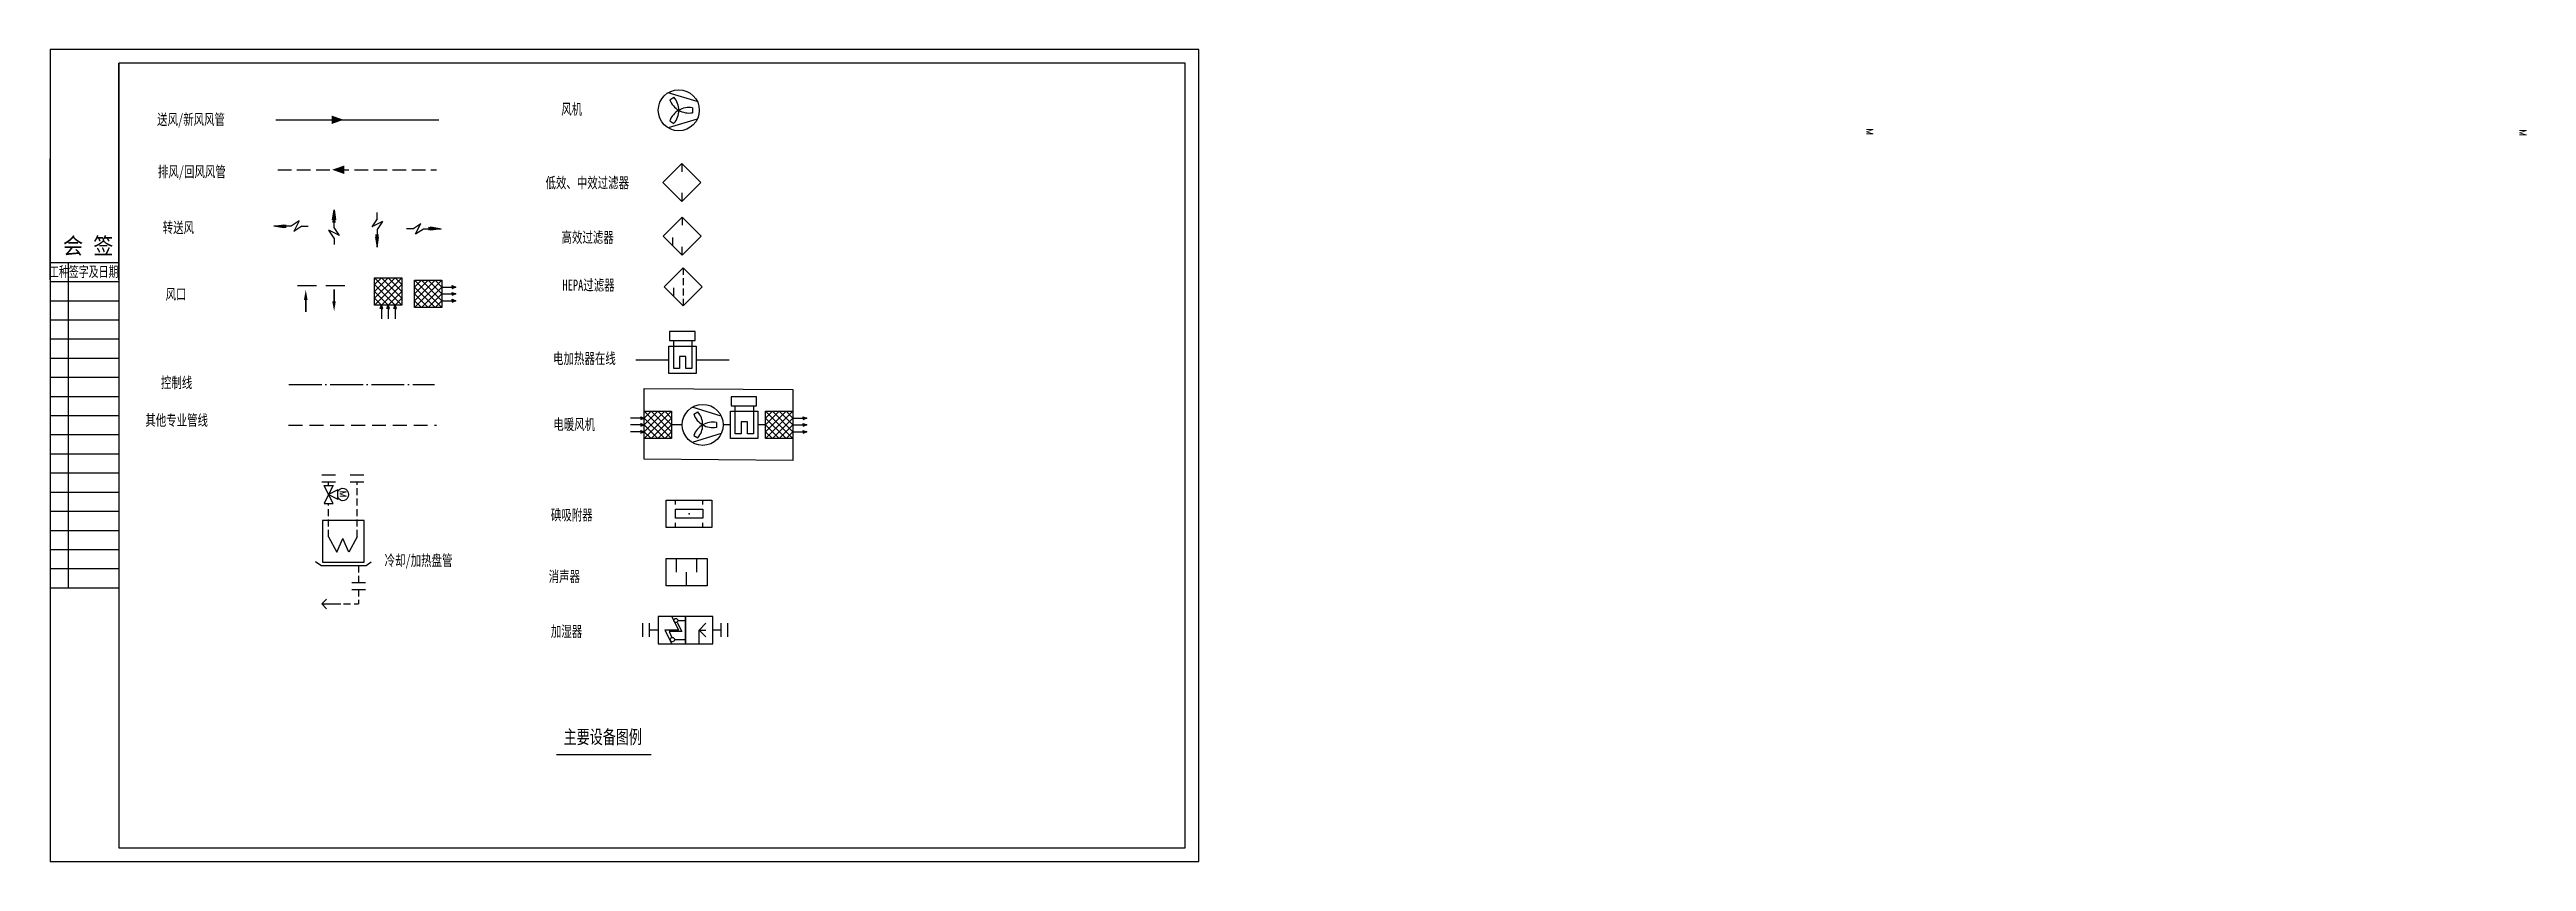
# Model space of a CAD drawing. Header units: inches. Extents: x 1044 to 2623, y -766 to 18.
# Drawn here: x 1044 to 1950, y -766 to -469 of the extents above; entities that cross this region are included whole.
import ezdxf
from ezdxf.enums import TextEntityAlignment as Align

# ---------------------------------------------------------------- set-up
doc = ezdxf.new("R2010")
doc.units = ezdxf.units.IN
for name, pattern in [('ACAD_ISO04W100', [30, 24, -3, 0, -3]), ('DASHEDX2', [38.1, 25.4, -12.7]), ('DASHEDX3', [7, 5, -2]), ('DASHEDX5', [6, 4, -2])]:
    doc.linetypes.add(name, pattern=pattern)
for name, color, linetype in [('00', 1, 'Continuous'), ('05Basic', 3, 'Continuous'), ('1', 7, 'Continuous'), ('BORDER', 7, 'Continuous'), ('DUCT', 1, 'Continuous'), ('SB', 3, 'Continuous'), ('V-TXT1', 2, 'Continuous'), ('通风设备', 3, 'Continuous')]:
    doc.layers.add(name, color=color, linetype=linetype)
doc.styles.add('HZ', font='txt_____.ttf', dxfattribs={"width": 0.7, "bigfont": 'HZTXT'})
doc.styles.add('ROMAND', font='romand__.ttf', dxfattribs={"width": 0.7, "bigfont": 'OCHINESE.shx'})
doc.styles.add('romans', font='romans.shx', dxfattribs={"width": 0.7, "bigfont": 'hz.shx'})
doc.styles.add('宋体', font='', dxfattribs={"width": 0.7})
doc.styles.get('宋体').set_extended_font_data('SimSun')

msp = doc.modelspace()

# ---------------------------------------------------------------- texts
at = {"layer": 'SB', "style": 'romans', "width": 0.9}
for p in [(1708.92, -498.26), (1947.83, -498.6), (1150.63, -630.75)]:
    msp.add_text('M', height=2.5, rotation=270, dxfattribs=at).set_placement(p)
at = {"layer": 'V-TXT1', "style": '宋体', "width": 0.7}
for s, height, p in [('风机', 4, (1235.44, -491.13)), ('送风/新风风管', 4, (1096.25, -494.9)), ('排风/回风风管', 4, (1096.54, -514.02)), ('低效、中效过滤器', 4, (1241.15, -518.06)), ('转送风', 4, (1091.61, -534.44)), ('高效过滤器', 4, (1241.28, -538.01)), ('风口', 4, (1090.74, -558.83)), ('HEPA过滤器', 4, (1241.61, -555.5)), ('控制线', 4, (1090.97, -591.15)), ('电加热器在线', 4, (1240.11, -582.33)), ('其他专业管线', 4, (1090.98, -604.91)), ('电暖风机', 4, (1236.36, -606.46)), ('碘吸附器', 4, (1235.49, -639.57)), ('冷却/加热盘管', 4, (1179.44, -656.2)), ('消声器', 4, (1232.76, -662.09)), ('加湿器', 4, (1233.56, -682.13)), ('主要设备图例', 5, (1246.81, -720.76))]:
    msp.add_text(s, height=height, dxfattribs=at).set_placement(p, align=Align.MIDDLE_CENTER)

# ---------------------------------------------------------------- blocks, each defined once
blk = doc.blocks.new('会签')
at = {"color": 0, "transparency": 33554687}
for p, q in [((3629.69, -1305.73), (3604.69, -1305.73)), ((3629.69, -1312.73), (3604.69, -1312.73)), ((3611.37, -1424.73), (3611.37, -1305.73)), ((3629.69, -1319.73), (3604.69, -1319.73)), ((3629.69, -1326.73), (3604.69, -1326.73)), ((3629.69, -1333.73), (3604.69, -1333.73)), ((3629.69, -1340.73), (3604.69, -1340.73)), ((3629.69, -1347.73), (3604.69, -1347.73)), ((3629.69, -1354.73), (3604.69, -1354.73)), ((3629.69, -1361.73), (3604.69, -1361.73)), ((3629.69, -1368.73), (3604.69, -1368.73)), ((3629.69, -1375.73), (3604.69, -1375.73)), ((3629.69, -1382.73), (3604.69, -1382.73)), ((3629.69, -1389.73), (3604.69, -1389.73)), ((3629.69, -1396.73), (3604.69, -1396.73)), ((3629.69, -1403.73), (3604.69, -1403.73)), ((3629.69, -1410.73), (3604.69, -1410.73)), ((3629.69, -1417.73), (3604.69, -1417.73)), ((3629.69, -1424.73), (3604.69, -1424.73))]:
    blk.add_line(p, q, dxfattribs=at)
for s, height, style, width, p in [('会 签  ', 6, 'HZ', 0.9, (3622.23, -1302.52)), ('工种签字及日期', 3.8, 'ROMAND', 0.7, (3616.9, -1310.89))]:
    blk.add_text(s, height=height, dxfattribs=dict(at, style=style, width=width)).set_placement(p, align=Align.CENTER)
blk = doc.blocks.new('ms1862')
at = {"color": 0, "transparency": 33554687}
for p, q in [((0, 5), (10, 5)), ((0, 2.5), (2.5, 5)), ((0, 0), (5, 5)), ((0, -2.5), (7.5, 5)), ((0, -5), (10, 5)), ((0, 5), (10, -5)), ((0, -5), (0, 5)), ((0, 2.5), (0, 5)), ((0, 2.5), (0, 5)), ((0, 2.5), (7.5, -5)), ((0, 0), (5, -5)), ((10, -2.5), (2.5, 5)), ((2.5, -5), (10, 2.5)), ((5, 5), (10, 0)), ((5, -5), (10, 0)), ((7.5, 5), (10, 2.5)), ((10, 5), (10, -5)), ((10, 2.5), (15, 2.5)), ((10, 0), (15, 0)), ((13.75, 3), (15, 2.5)), ((13.75, 2.5), (13.75, 3)), ((13.75, 2), (15, 2.5)), ((13.75, 2.5), (13.75, 2)), ((13.75, 0.5), (15, 0)), ((13.75, 0), (13.75, 0.5)), ((13.75, 0), (13.75, -0.5)), ((13.75, -0.5), (15, 0)), ((0, -2.5), (2.5, -5)), ((10, -5), (0, -5)), ((7.5, -5), (10, -2.5)), ((10, -2.5), (15, -2.5)), ((13.75, -2), (15, -2.5)), ((13.75, -2.5), (13.75, -2)), ((13.75, -3), (15, -2.5)), ((13.75, -2.5), (13.75, -3))]:
    blk.add_line(p, q, dxfattribs=at)
for p in [(10, 0), (15, 2.5), (15, 0), (10, -2.5), (15, -2.5)]:
    blk.add_point(p, dxfattribs=at)
blk = doc.blocks.new('ms1861')
at = {"color": 0, "transparency": 33554687}
for p, q in [((0, 5), (10, -5)), ((0, -5), (10, 5)), ((0, -2.5), (7.5, 5)), ((0, 0), (5, 5)), ((0, 2.5), (2.5, 5)), ((0, 5), (10, 5)), ((0, -5), (0, 5)), ((0, 2.5), (0, 5)), ((0, 2.5), (0, 5)), ((0, 2.5), (7.5, -5)), ((0, 0), (5, -5)), ((10, -2.5), (2.5, 5)), ((2.5, -5), (10, 2.5)), ((5, 5), (10, 0)), ((5, -5), (10, 0)), ((7.5, 5), (10, 2.5)), ((10, 5), (10, -5)), ((11.25, 3), (10, 2.5)), ((10, 2.5), (15, 2.5)), ((11.25, 2), (10, 2.5)), ((11.25, 0.5), (10, 0)), ((10, 0), (15, 0)), ((11.25, -0.5), (10, 0)), ((11.25, 2.5), (11.25, 3)), ((11.25, 2.5), (11.25, 2)), ((11.25, 0), (11.25, 0.5)), ((11.25, 0), (11.25, -0.5)), ((0, -2.5), (2.5, -5)), ((10, -5), (0, -5)), ((7.5, -5), (10, -2.5)), ((11.25, -2), (10, -2.5)), ((10, -2.5), (15, -2.5)), ((11.25, -3), (10, -2.5)), ((11.25, -2.5), (11.25, -2)), ((11.25, -2.5), (11.25, -3))]:
    blk.add_line(p, q, dxfattribs=at)
for p in [(10, 2.5), (10, 0), (10, -2.5)]:
    blk.add_point(p, dxfattribs=at)
blk = doc.blocks.new('ms1008_k01')
at = {"color": 0, "transparency": 33554687}
for p, q in [((-3.22, 6.77), (-6.42, -3.88)), ((-0.89, 5), (0.91, 5)), ((3.22, 6.77), (6.42, -3.88)), ((-3.86, -3.3), (-4.77, -1.75)), ((3.86, -3.3), (4.77, -1.75))]:
    blk.add_line(p, q, dxfattribs=at)
blk.add_circle((0, 0), 7.5, dxfattribs=at)
for centre, start, end in [((0.05, -7.5), 90.36903, 129.9804), ((-6.52, 3.71), 290.79204, 330.36903), ((6.5, 3.73), 170.2818, 209.8588), ((-6.49, 3.77), 329.8588, 9.47016), ((-0.05, -7.5), 50.0196, 89.63097), ((6.52, 3.71), 209.63097, 249.20796)]:
    blk.add_arc(centre, 7.5, start, end, dxfattribs=at)
blk = doc.blocks.new('ms1840_k01')
at = {"color": 0, "transparency": 33554687}
for p, q in [((-12.5, 7.5), (12.5, 7.5)), ((-12.5, -7.5), (-12.5, 7.5)), ((-7.5, 5), (-7.5, 7.5)), ((-7.5, 2.5), (7.5, 2.5)), ((-7.5, -2.5), (-7.5, 2.5)), ((7.5, 5), (7.5, 7.5)), ((7.5, 2.5), (7.5, -2.5)), ((12.5, 7.5), (12.5, -7.5)), ((12.5, -7.5), (-12.5, -7.5)), ((7.5, -2.5), (-7.5, -2.5)), ((-7.5, -7.5), (-7.5, -5)), ((7.5, -7.5), (7.5, -5))]:
    blk.add_line(p, q, dxfattribs=at)
blk.add_point((0, 0), dxfattribs=at)
blk = doc.blocks.new('ms0781_k02')
at = {"color": 0, "transparency": 33554687}
for p, q in [((-5, 7.5), (5, 7.5)), ((-5, -7.5), (-5, 7.5)), ((-5, 0), (0, 0)), ((0, 3.75), (5, 3.75)), ((5, 7.5), (5, -7.5)), ((5, -7.5), (-5, -7.5)), ((0, -3.75), (5, -3.75))]:
    blk.add_line(p, q, dxfattribs=at)
blk = doc.blocks.new('ms1845_k02')
at = {"color": 0, "transparency": 33554687}
for p, q in [((5, 5), (-5, 5)), ((-5, 5), (-5, -5)), ((-5, 0), (0, 0)), ((0, 0), (-2.5, -2.5)), ((0, 0), (2.5, -2.5)), ((0, 0), (0, -2.5)), ((5, 0), (5, 5)), ((5, -5), (5, 0)), ((-5, -5), (5, -5))]:
    blk.add_line(p, q, dxfattribs=at)
blk = doc.blocks.new('ms1846_k50')
at = {"color": 0, "transparency": 33554687}
for p, q in [((5, 5), (-5, 5)), ((-5, 5), (-5, -5)), ((0, 2.5), (-5, 0)), ((-0.5, 1), (-2.75, 0)), ((-0.5, -3.75), (-0.5, 1)), ((0, -2.5), (0, 2.5)), ((5, 0), (0, -2.51)), ((5, -5), (5, 5)), ((-5, -5), (5, -5)), ((-3.5, -1), (-3.5, -5)), ((2.75, -2), (-0.5, -3.75)), ((3.5, -2.25), (3.5, -5))]:
    blk.add_line(p, q, dxfattribs=at)
for centre, radius in [((-3.5, -0.25), 0.791), ((3.5, -1.5), 0.75)]:
    blk.add_circle(centre, radius, dxfattribs=at)
blk = doc.blocks.new('ms0205')
at = {"color": 0, "transparency": 33554687}
for p, q in [((-1.25, 2.5), (-1.25, -2.5)), ((1.25, 2.5), (1.25, -2.5))]:
    blk.add_line(p, q, dxfattribs=at)
blk = doc.blocks.new('ms1401')
at = {"color": 0, "transparency": 33554687}
for p, q in [((10, 0), (0, 0)), ((7.5, 2.5), (10, 0)), ((10, 0), (7.5, -2.5))]:
    blk.add_line(p, q, dxfattribs=at)
blk = doc.blocks.new('A$C429442C1')
blk.add_hatch(color=256).paths.add_polyline_path([(1.5, 0.8, 1), (0, 0.8, 1)], is_closed=False)

# ---------------------------------------------------------------- linework, layer by layer
at = {"color": 1}
for p, q in [((1126.46, -533.99), (1130.14, -533.49)), ((1132.84, -533.99), (1126.46, -533.99)), ((1130.14, -534.61), (1126.46, -533.99)), ((1130.14, -533.49), (1130.14, -534.61)), ((1135.77, -532.05), (1132.84, -533.99)), ((1135.77, -532.05), (1133.86, -535.92)), ((1136.78, -533.99), (1133.86, -535.92)), ((1136.78, -533.99), (1139.09, -533.99)), ((1147.92, -531.68), (1148.55, -527.99)), ((1149.05, -531.68), (1147.92, -531.68)), ((1148.55, -534.38), (1148.55, -527.99)), ((1148.55, -527.99), (1149.05, -531.68)), ((1150.48, -537.3), (1148.55, -534.38)), ((1164.28, -531.27), (1162.34, -534.19)), ((1166.21, -532.28), (1162.34, -534.19)), ((1164.28, -531.27), (1164.28, -528.96)), ((1166.21, -532.28), (1164.28, -535.21)), ((1177.35, -534.86), (1180.28, -532.93)), ((1178.37, -536.8), (1180.28, -532.93)), ((1183.99, -535.36), (1183.99, -534.24)), ((1183.99, -534.24), (1187.68, -534.86)), ((1150.48, -537.3), (1146.61, -535.39)), ((1148.55, -538.32), (1146.61, -535.39)), ((1148.55, -538.32), (1148.55, -540.62)), ((1164.78, -537.91), (1163.65, -537.91)), ((1163.65, -537.91), (1164.28, -541.59)), ((1164.28, -535.21), (1164.28, -541.59)), ((1164.28, -541.59), (1164.78, -537.91)), ((1177.35, -534.86), (1175.04, -534.86)), ((1178.37, -536.8), (1181.29, -534.86)), ((1181.29, -534.86), (1187.68, -534.86)), ((1187.68, -534.86), (1183.99, -535.36))]:
    msp.add_line(p, q, dxfattribs=at)
for p, q in [((1146.55, -632.09), (1144.88, -628.76)), ((1144.88, -628.76), (1148.22, -628.76)), ((1146.55, -632.09), (1144.88, -635.43)), ((1148.22, -628.76), (1146.55, -632.09)), ((1149.88, -630.43), (1146.55, -632.09)), ((1148.22, -635.43), (1146.55, -632.09)), ((1146.55, -632.09), (1149.88, -633.76)), ((1149.88, -633.93), (1149.88, -630.25)), ((1144.88, -635.43), (1148.22, -635.43))]:
    msp.add_line(p, q)
at = {"color": 3, "linetype": 'DASHEDX2', "ltscale": 0.1}
for p, q in [((1146.55, -628.76), (1146.55, -627.54)), ((1146.55, -628.76), (1146.55, -627.54)), ((1156.94, -647.59), (1156.94, -627.54)), ((1146.55, -647.59), (1146.55, -635.43)), ((1157.54, -658.04), (1157.54, -664.33)), ((1157.54, -666.83), (1157.54, -672.05)), ((1152.03, -672.05), (1157.54, -672.05))]:
    msp.add_line(p, q, dxfattribs=at)
at = {"color": 3}
for p, q in [((1159.52, -641.63), (1144.27, -641.63)), ((1144.27, -641.63), (1144.27, -656.88)), ((1159.52, -656.88), (1159.52, -641.63)), ((1146.55, -647.59), (1149.52, -653.16)), ((1149.52, -653.16), (1151.75, -648.15)), ((1153.97, -653.16), (1151.75, -648.15)), ((1156.94, -647.59), (1153.97, -653.16)), ((1143.67, -658.04), (1141.76, -656.76)), ((1143.67, -658.04), (1160.24, -658.04)), ((1144.27, -656.88), (1159.52, -656.88)), ((1160.24, -658.04), (1162.15, -656.76))]:
    msp.add_line(p, q, dxfattribs=at)
at = {"extrusion": (0, 0, -1)}
msp.add_ellipse((1151.75, -632.09), major_axis=(0, -2.29), ratio=0.910813, start_param=2.028242, end_param=7.396536, dxfattribs=at)
at = {"color": 1}
for points in [[(1147.62, -493.48), (1147.62, -496.6), (1152.05, -495.03)], [(1152.28, -511.75), (1152.28, -514.87), (1147.85, -513.31)], [(1130.14, -533.49), (1130.14, -534.49), (1126.46, -533.99)], [(1131.09, -533.36), (1131.09, -534.67), (1127.4, -533.99)], [(1149.17, -532.62), (1147.86, -532.62), (1148.55, -528.93)], [(1149.05, -531.68), (1148.05, -531.68), (1148.55, -527.99)], [(1183.05, -535.49), (1183.05, -534.18), (1186.74, -534.86)], [(1183.99, -535.36), (1183.99, -534.36), (1187.68, -534.86)], [(1164.9, -536.96), (1163.59, -536.96), (1164.28, -540.65)], [(1164.78, -537.91), (1163.78, -537.91), (1164.28, -541.59)], [(1138.84, -560.9), (1137.52, -560.9), (1138.21, -557.21)], [(1149.19, -561.4), (1147.88, -561.4), (1148.57, -565.09)]]:
    msp.add_solid(points, dxfattribs=at)
at = {"layer": '00', "color": 1, "linetype": 'Continuous'}
msp.add_line((1069.78, -553.61), (1069.78, -474.33), dxfattribs=at)
at = {"layer": '1', "color": 7, "linetype": 'Continuous'}
msp.add_lwpolyline([(1044.78, -553.61), (1044.78, -509.29)], dxfattribs=at)
at = {"layer": 'BORDER', "color": 7, "linetype": 'Continuous'}
msp.add_lwpolyline([(1044.78, -766.33), (1464.78, -766.33), (1464.78, -469.33), (1044.78, -469.33)], close=True, dxfattribs=at)
at = {"layer": 'BORDER', "color": 1, "linetype": 'Continuous'}
msp.add_lwpolyline([(1069.78, -761.33), (1459.78, -761.33), (1459.78, -474.33), (1069.78, -474.33)], close=True, dxfattribs=at)
at = {"layer": 'DUCT', "color": 1, "linetype": 'ByBlock'}
for p, q in [((1138.18, -560.9), (1138.18, -565.22)), ((1148.53, -561.4), (1148.53, -557.08))]:
    msp.add_line(p, q, dxfattribs=at)
at = {"layer": 'DUCT', "color": 2, "linetype": 'ACAD_ISO04W100', "ltscale": 0.5}
msp.add_line((1132.04, -591.86), (1185.22, -591.86), dxfattribs=at)
at = {"layer": 'DUCT', "color": 3, "linetype": 'DASHEDX2', "ltscale": 0.2}
msp.add_line((1131.94, -606.76), (1186, -606.76), dxfattribs=at)
at = {"layer": 'DUCT', "color": 1, "linetype": 'ByBlock'}
for points in [[(1127.19, -495.07), (1186.88, -495.07)], [(1135.2, -555.69), (1142.11, -555.69)], [(1135.2, -555.69), (1142.11, -555.69)], [(1138.18, -565.22), (1138.18, -560.9)], [(1145.55, -555.69), (1152.47, -555.69)], [(1145.55, -555.69), (1152.47, -555.69)], [(1148.53, -557.08), (1148.53, -561.4)]]:
    msp.add_lwpolyline(points, dxfattribs=at)
at = {"layer": 'DUCT', "color": 1, "linetype": 'DASHEDX3'}
msp.add_lwpolyline([(1127.97, -513.34), (1185.96, -513.34)], dxfattribs=at)
at = {"layer": 'V-TXT1'}
msp.add_line((1229.86, -727.25), (1264.51, -727.25), dxfattribs=at)
at = {"layer": '通风设备', "color": 3, "linetype": 'ByBlock'}
for p, q in [((1275.7, -511.02), (1275.7, -514.12)), ((1275.7, -521.81), (1275.7, -524.9)), ((1275.87, -530.71), (1275.87, -533.57)), ((1275.87, -544.59), (1275.87, -541.5)), ((1272.79, -559.56), (1272.79, -556.47))]:
    msp.add_line(p, q, dxfattribs=at)
at = {"layer": '通风设备'}
for p, q in [((1272.4, -541.12), (1272.4, -538.03)), ((1280.55, -572.48), (1271.22, -572.48)), ((1271.22, -572.48), (1271.22, -575.81)), ((1271.22, -575.81), (1280.55, -575.81)), ((1272.76, -576.1), (1272.76, -575.81)), ((1280.55, -575.81), (1280.55, -572.48)), ((1303.09, -596.36), (1293.75, -596.36)), ((1293.75, -596.36), (1293.75, -599.7)), ((1303.09, -599.7), (1303.09, -596.36)), ((1275.86, -606.62), (1271.97, -606.62)), ((1293.75, -599.7), (1303.09, -599.7)), ((1295.29, -599.99), (1295.29, -599.69))]:
    msp.add_line(p, q, dxfattribs=at)
at = {"layer": '通风设备', "color": 3, "linetype": 'DASHEDX2', "ltscale": 0.1}
msp.add_line((1276.26, -549.15), (1276.26, -563.03), dxfattribs=at)
at = {"layer": '通风设备', "color": 3}
for p, q in [((1272.76, -586.04), (1272.76, -576.1)), ((1279.34, -575.81), (1279.34, -586.04)), ((1274.88, -586.04), (1272.76, -586.04)), ((1274.88, -581.66), (1274.88, -586.04)), ((1277.18, -581.66), (1274.88, -581.66)), ((1277.18, -586.04), (1277.18, -581.66)), ((1279.34, -586.04), (1277.18, -586.04)), ((1295.29, -609.92), (1295.29, -599.99)), ((1297.42, -605.55), (1297.42, -609.92)), ((1299.71, -605.55), (1297.42, -605.55)), ((1299.71, -609.92), (1299.71, -605.55)), ((1301.88, -599.69), (1301.88, -609.92)), ((1297.42, -609.92), (1295.29, -609.92)), ((1301.88, -609.92), (1299.71, -609.92))]:
    msp.add_line(p, q, dxfattribs=at)
at = {"layer": '通风设备', "color": 3, "linetype": 'ByBlock'}
for points in [[(1268.76, -517.96), (1275.7, -524.9), (1282.64, -517.96), (1275.7, -511.02)], [(1282.81, -537.65), (1275.87, -530.71), (1268.93, -537.65), (1275.87, -544.59)], [(1283.2, -556.09), (1276.26, -549.15), (1269.32, -556.09), (1276.26, -563.03)]]:
    msp.add_lwpolyline(points, close=True, dxfattribs=at)
at = {"layer": '通风设备'}
for points in [[(1270.95, -577.78), (1280.95, -577.78), (1280.95, -587.78), (1270.95, -587.78)], [(1293.48, -601.66), (1303.48, -601.66), (1303.48, -611.66), (1293.48, -611.66)]]:
    msp.add_lwpolyline(points, close=True, dxfattribs=at)
at = {"layer": '通风设备', "color": 1, "linetype": 'ByBlock'}
for points in [[(1258.88, -582.78), (1270.95, -582.78)], [(1280.95, -582.78), (1293.01, -582.78)]]:
    msp.add_lwpolyline(points, dxfattribs=at)
at = {"layer": '通风设备', "color": 3}
msp.add_lwpolyline([(1261.97, -593.27), (1316.33, -593.7), (1316.33, -619.63), (1261.97, -619.2)], close=True, dxfattribs=at)
at = {"layer": '通风设备'}
for points in [[(1293.48, -606.66), (1290.86, -606.66)], [(1306.33, -606.66), (1303.48, -606.66)]]:
    msp.add_lwpolyline(points, dxfattribs=at)
at = {"layer": '通风设备', "color": 3, "linetype": 'DASHEDX5', "const_width": 0.5}
for points in [[(1263.84, -681.68), (1267.04, -681.68)], [(1290.09, -681.68), (1287.04, -681.68)]]:
    msp.add_lwpolyline(points, dxfattribs=at)

# ---------------------------------------------------------------- block references
at = {"color": 0, "transparency": 33554687}
msp.add_blockref('会签', (-2559.9, 758.4), dxfattribs=at)
at = {"linetype": 'DASHEDX2', "xscale": 0.416666675, "yscale": 0.416666675, "zscale": 0.416666675, "rotation": 90}
msp.add_blockref('A$C429442C1', (1146.87, -632.41), dxfattribs=at)
at = {"layer": '05Basic', "color": 3}
for name, p, rotation in [('ms1861', (1168.35, -552.82), 269.999985470373), ('ms0205', (1146.55, -626.29), 270.000000505261), ('ms0205', (1156.94, -626.29), 270.000000505261), ('ms0205', (1157.54, -665.58), 90), ('ms0205', (1262.59, -681.68), 5.048428659e-07)]:
    msp.add_blockref(name, p, dxfattribs=dict(at, rotation=rotation))
msp.add_blockref('ms1862', (1178, -558.7), dxfattribs=at)
at = {"layer": '05Basic', "color": 7, "xscale": -0.7, "yscale": 0.7, "zscale": 0.7}
msp.add_blockref('ms1401', (1151.04, -672.11), dxfattribs=at)
at = {"layer": '通风设备', "color": 3}
for name, p, rotation in [('ms1008_k01', (1274.61, -491.56), 270), ('ms1861', (1271.97, -606.66), 179.999985470373), ('ms1008_k01', (1283.36, -606.62), 270), ('ms0781_k02', (1277.47, -660.45), 90), ('ms1846_k50', (1272.04, -681.68), 90), ('ms1845_k02', (1282.04, -681.68), 89.9999927351889), ('ms0205', (1291.34, -681.68), 180)]:
    msp.add_blockref(name, p, dxfattribs=dict(at, rotation=rotation))
msp.add_blockref('ms1862', (1306.33, -606.66), dxfattribs=at)
at = {"layer": '通风设备', "color": 3, "xscale": 0.666666666666667, "yscale": 0.666666666666667, "zscale": 0.666666666666667}
msp.add_blockref('ms1840_k01', (1278.37, -639.11), dxfattribs=at)

msp.set_redraw_order([(e.dxf.handle, doc.entitydb.next_handle()) for e in msp.query("TEXT MTEXT ATTDEF DIMENSION ARC_DIMENSION")])  # texts and dimensions are drawn at this point

doc.saveas('drawing.dxf')
